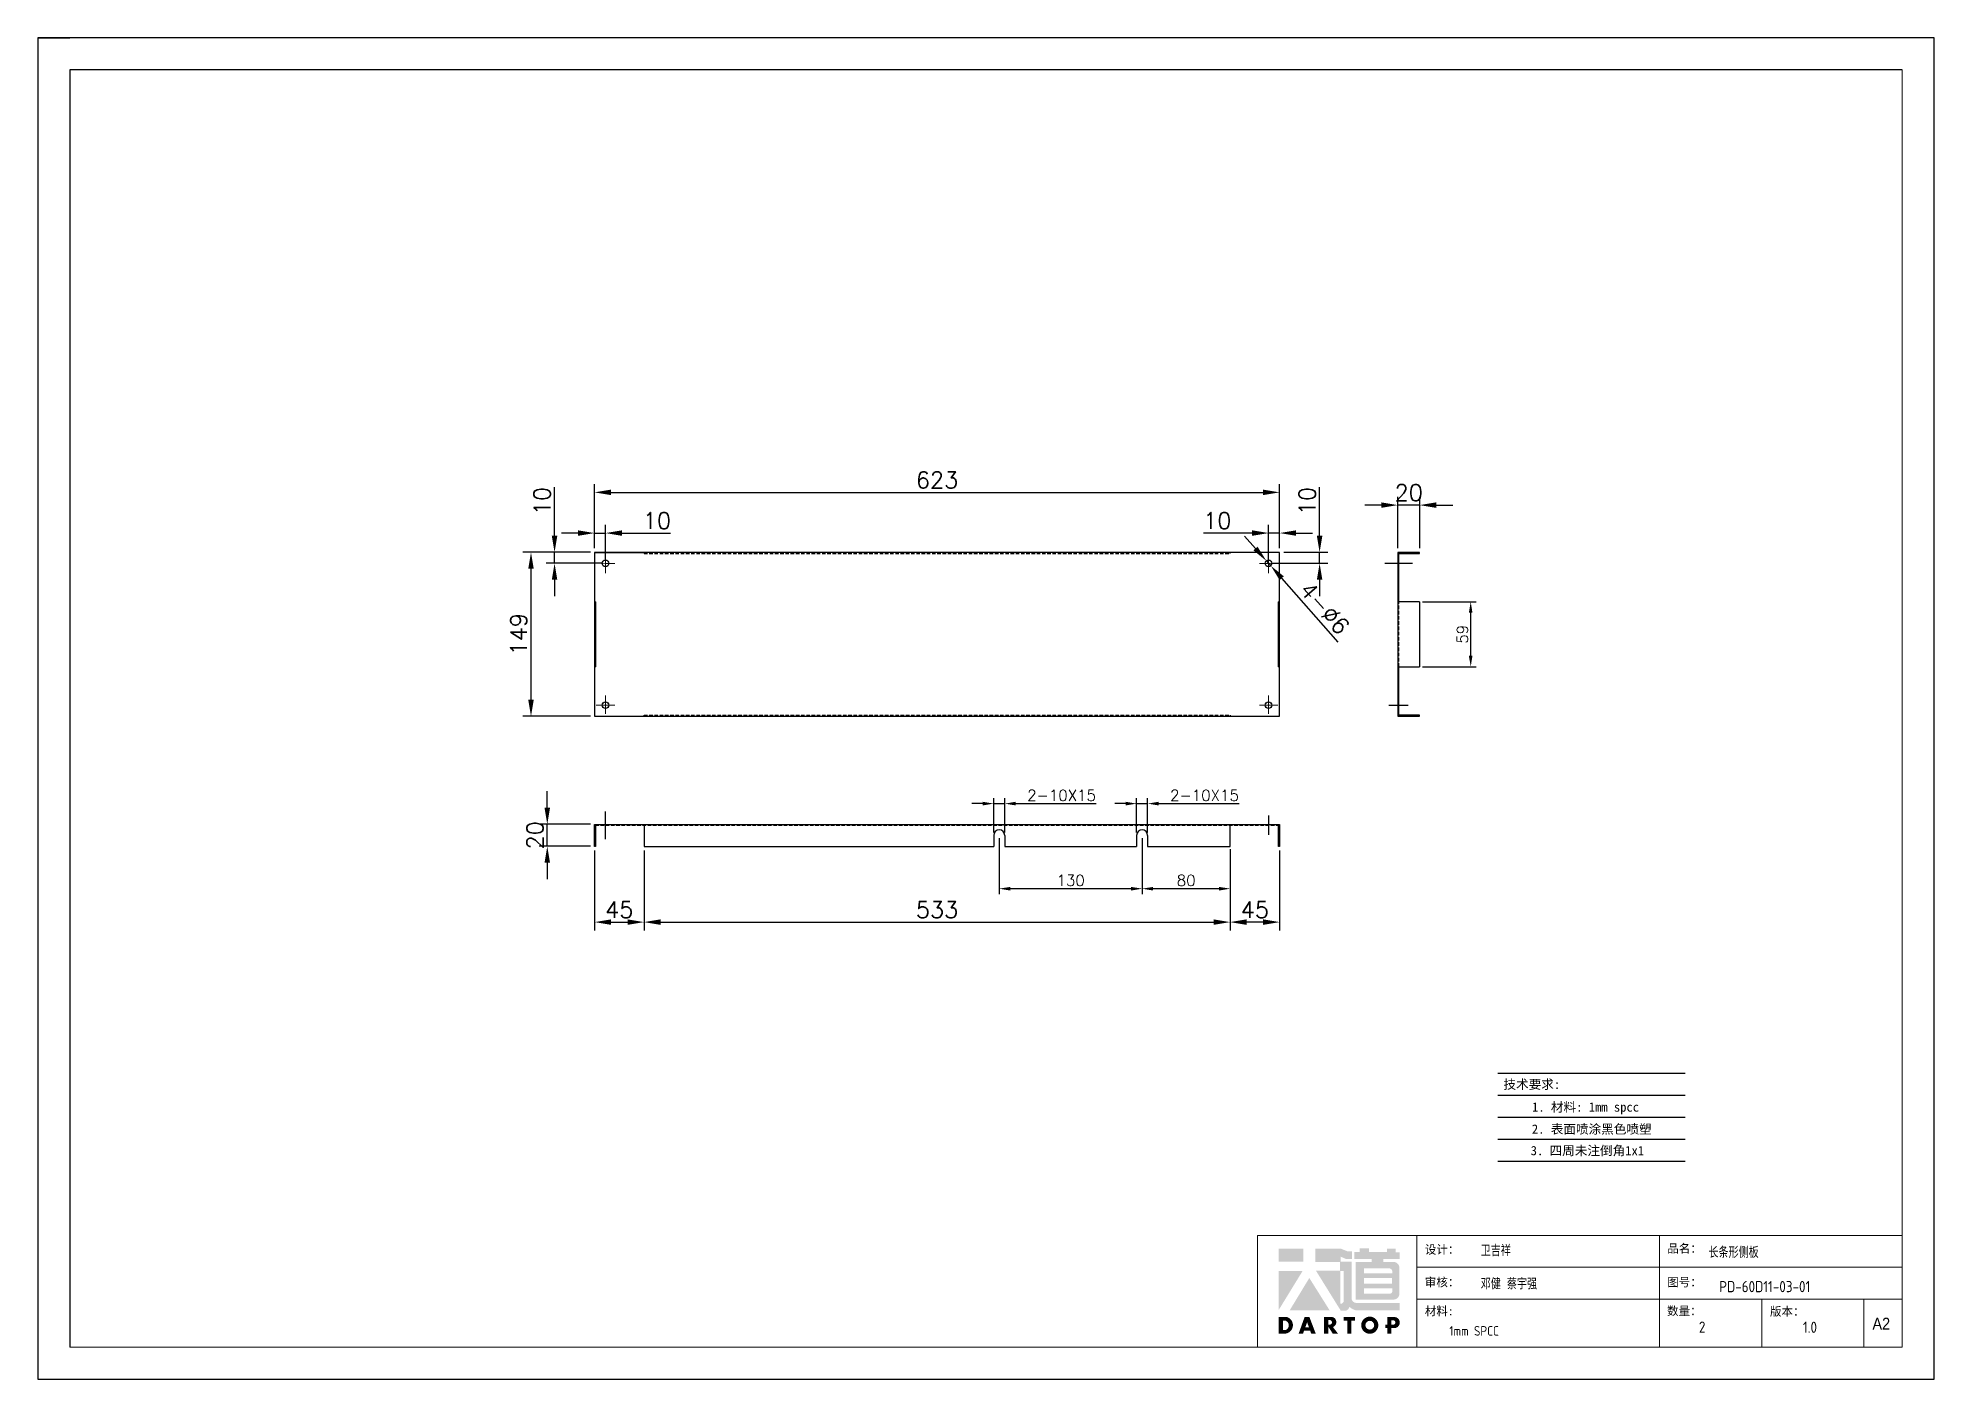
# Model space of a CAD drawing. Header units: millimetres. Extents: x -30327 to 34858, y 4015 to 75103.
# Drawn here: x -4780 to -3056, y 45675 to 46895 of the extents above; entities that cross this region are included whole.
import ezdxf
from ezdxf.enums import TextEntityAlignment as Align

# ---------------------------------------------------------------- set-up
doc = ezdxf.new("R2010")
doc.units = ezdxf.units.MM
doc.linetypes.add('HIDDEN2', pattern=[4.7625, 3.175, -1.5875])
doc.layers.add('A-TITLEBLOCK', color=7, linetype='Continuous', lineweight=18)
doc.layers.add('dim', color=2, linetype='Continuous', lineweight=9)
doc.layers.add('hidden', color=3, linetype='HIDDEN2')
doc.layers.add('print', color=30, linetype='Continuous')
doc.styles.add('GB', font='GBENOR.SHX', dxfattribs={"bigfont": 'gbcbig.shx'})
doc.styles.add('HZ', font='')
doc.styles.add('SLDTEXTSTYLE0', font='simfang.ttf', dxfattribs={"bigfont": 'bigfont'})
doc.styles.add('SLDTEXTSTYLE1', font='Gothic.ttf', dxfattribs={"width": 0.913})
doc.styles.get("Standard").update_dxf_attribs({"font": 'txt', "bigfont": 'gbcbig.shx'})
doc.styles.get('HZ').set_extended_font_data('SimSun')
doc.dimstyles.new('1-4', dxfattribs={"dimscale": 4, "dimtxt": 2.5, "dimasz": 2.5, "dimexe": 1.25, "dimexo": 0.625, "dimtad": 1, "dimdsep": 46, "dimtxsty": 'Standard', "dimcen": 2.5, "dimadec": 0, "dimazin": 0, "dimtfac": 1, "dimtmove": 0, "dimatfit": 3, "dimfxl": 0, "dimarcsym": 0})
doc.dimstyles.new('1-6', dxfattribs={"dimscale": 6, "dimtxt": 2.5, "dimasz": 2.5, "dimexe": 1.25, "dimexo": 0.625, "dimtad": 1, "dimdsep": 46, "dimtxsty": 'Standard', "dimcen": 2.5, "dimadec": 0, "dimazin": 0, "dimtfac": 1, "dimtmove": 0, "dimatfit": 3, "dimfxl": 0, "dimarcsym": 0})

msp = doc.modelspace()

# ---------------------------------------------------------------- texts
at = {"style": 'HZ'}
for s, height, p in [('技术要求:', 8.40806, (-3421.4403, 45943.2807)), ('1. 材料: 1mm spcc   ', 8.408058, (-3363.984, 45922.57)), ('2. 表面喷涂黑色喷塑  ', 8.408058, (-3361.2028, 45902.5508)), ('3. 四周未注倒角1x1', 8.408058, (-3370.8862, 45882.9793))]:
    msp.add_text(s, height=height, dxfattribs=at).set_placement(p, align=Align.MIDDLE_CENTER)

# ---------------------------------------------------------------- blocks, each defined once
blk = doc.blocks.new('*D1059')
at = {"layer": 'Defpoints', "color": 0}
for p in [(-3662.8, 46419.1), (-3658.8, 46414.6)]:
    blk.add_point(p, dxfattribs=at)
at = {"layer": 'dim', "color": 0, "lineweight": -2}
for p, q in [((-3672.7, 46430.4), (-3682.7, 46441.6)), ((-3662.8, 46419.1), (-3658.8, 46414.6)), ((-3597.6, 46345.3), (-3648.9, 46403.4))]:
    blk.add_line(p, q, dxfattribs=at)
at = {"layer": 'dim', "color": 0}
for points in [[(-3670.9, 46432), (-3674.6, 46428.7), (-3662.8, 46419.1)], [(-3647, 46405.1), (-3650.8, 46401.7), (-3658.8, 46414.6)]]:
    blk.add_solid(points, dxfattribs=at)
at = {"layer": 'dim', "color": 0, "lineweight": 9, "insert": (-3609.8, 46376.2), "char_height": 15, "attachment_point": 5, "rotation": 311.4765}
blk.add_mtext('4-%%C6', dxfattribs=at)
blk = doc.blocks.new('*D1060')
at = {"layer": 'Defpoints', "color": 0}
for p in [(-4331.6, 46426.9), (-4273.8, 46426.9), (-4273.8, 46277.9)]:
    blk.add_point(p, dxfattribs=at)
at = {"layer": 'dim', "color": 0, "lineweight": -2}
for p, q in [((-4277.6, 46426.9), (-4339.1, 46426.9)), ((-4331.6, 46292.9), (-4331.6, 46411.9)), ((-4277.6, 46277.9), (-4339.1, 46277.9))]:
    blk.add_line(p, q, dxfattribs=at)
at = {"layer": 'dim', "color": 0}
for points in [[(-4334.1, 46411.9), (-4329.1, 46411.9), (-4331.6, 46426.9)], [(-4334.1, 46292.9), (-4329.1, 46292.9), (-4331.6, 46277.9)]]:
    blk.add_solid(points, dxfattribs=at)
at = {"layer": 'dim', "color": 0, "lineweight": 9, "insert": (-4342.8, 46352.4), "char_height": 15, "attachment_point": 5, "rotation": 90}
blk.add_mtext('149', dxfattribs=at)
blk = doc.blocks.new('*D1061')
at = {"layer": 'Defpoints', "color": 0}
for p in [(-3650.8, 46481.4), (-4273.8, 46426.9), (-3650.8, 46426.9)]:
    blk.add_point(p, dxfattribs=at)
at = {"layer": 'dim', "color": 0, "lineweight": -2}
for p, q in [((-4273.8, 46430.6), (-4273.8, 46488.9)), ((-4258.8, 46481.4), (-3665.8, 46481.4)), ((-3650.8, 46430.6), (-3650.8, 46488.9))]:
    blk.add_line(p, q, dxfattribs=at)
at = {"layer": 'dim', "color": 0}
for points in [[(-4258.8, 46483.9), (-4258.8, 46478.9), (-4273.8, 46481.4)], [(-3665.8, 46483.9), (-3665.8, 46478.9), (-3650.8, 46481.4)]]:
    blk.add_solid(points, dxfattribs=at)
at = {"layer": 'dim', "color": 0, "lineweight": 9, "insert": (-3962.3, 46492.7), "char_height": 15, "attachment_point": 5}
blk.add_mtext('623', dxfattribs=at)
blk = doc.blocks.new('*D1062')
at = {"layer": 'Defpoints', "color": 0}
for p in [(-3650.8, 46426.9), (-3614.4, 46426.9), (-3660.8, 46416.9)]:
    blk.add_point(p, dxfattribs=at)
at = {"layer": 'dim', "color": 0, "lineweight": -2}
for p, q in [((-3614.4, 46441.9), (-3614.4, 46486)), ((-3647.1, 46426.9), (-3606.9, 46426.9)), ((-3614.4, 46416.9), (-3614.4, 46426.9)), ((-3657.1, 46416.9), (-3606.9, 46416.9)), ((-3614.4, 46401.9), (-3614.4, 46386.9))]:
    blk.add_line(p, q, dxfattribs=at)
at = {"layer": 'dim', "color": 0}
for points in [[(-3616.9, 46441.9), (-3611.9, 46441.9), (-3614.4, 46426.9)], [(-3616.9, 46401.9), (-3611.9, 46401.9), (-3614.4, 46416.9)]]:
    blk.add_solid(points, dxfattribs=at)
at = {"layer": 'dim', "color": 0, "lineweight": 9, "insert": (-3625.7, 46473.5), "char_height": 15, "attachment_point": 5, "rotation": 90}
blk.add_mtext('10', dxfattribs=at)
blk = doc.blocks.new('*D1063')
at = {"layer": 'Defpoints', "color": 0}
for p in [(-3650.8, 46444.4), (-3650.8, 46426.9), (-3660.8, 46416.9)]:
    blk.add_point(p, dxfattribs=at)
at = {"layer": 'dim', "color": 0, "lineweight": -2}
for p, q in [((-3675.8, 46444.4), (-3720, 46444.4)), ((-3660.8, 46420.6), (-3660.8, 46451.9)), ((-3650.8, 46444.4), (-3660.8, 46444.4)), ((-3650.8, 46430.6), (-3650.8, 46451.9)), ((-3635.8, 46444.4), (-3620.8, 46444.4))]:
    blk.add_line(p, q, dxfattribs=at)
at = {"layer": 'dim', "color": 0}
for points in [[(-3675.8, 46446.9), (-3675.8, 46441.9), (-3660.8, 46444.4)], [(-3635.8, 46446.9), (-3635.8, 46441.9), (-3650.8, 46444.4)]]:
    blk.add_solid(points, dxfattribs=at)
at = {"layer": 'dim', "color": 0, "lineweight": 9, "insert": (-3707.5, 46455.7), "char_height": 15, "attachment_point": 5}
blk.add_mtext('10', dxfattribs=at)
blk = doc.blocks.new('*D1064')
at = {"layer": 'Defpoints', "color": 0}
for p in [(-4310.2, 46426.9), (-4273.8, 46426.9), (-4263.8, 46416.9)]:
    blk.add_point(p, dxfattribs=at)
at = {"layer": 'dim', "color": 0, "lineweight": -2}
for p, q in [((-4310.2, 46441.9), (-4310.2, 46486)), ((-4277.6, 46426.9), (-4317.7, 46426.9)), ((-4310.2, 46416.9), (-4310.2, 46426.9)), ((-4267.6, 46416.9), (-4317.7, 46416.9)), ((-4310.2, 46401.9), (-4310.2, 46386.9))]:
    blk.add_line(p, q, dxfattribs=at)
at = {"layer": 'dim', "color": 0}
for points in [[(-4312.7, 46441.9), (-4307.7, 46441.9), (-4310.2, 46426.9)], [(-4312.7, 46401.9), (-4307.7, 46401.9), (-4310.2, 46416.9)]]:
    blk.add_solid(points, dxfattribs=at)
at = {"layer": 'dim', "color": 0, "lineweight": 9, "insert": (-4321.5, 46473.5), "char_height": 15, "attachment_point": 5, "rotation": 90}
blk.add_mtext('10', dxfattribs=at)
blk = doc.blocks.new('*D1065')
at = {"layer": 'Defpoints', "color": 0}
for p in [(-4273.8, 46444.4), (-4273.8, 46426.9), (-4263.8, 46416.9)]:
    blk.add_point(p, dxfattribs=at)
at = {"layer": 'dim', "color": 0, "lineweight": -2}
for p, q in [((-4288.8, 46444.4), (-4303.8, 46444.4)), ((-4273.8, 46430.6), (-4273.8, 46451.9)), ((-4273.8, 46444.4), (-4263.8, 46444.4)), ((-4263.8, 46420.6), (-4263.8, 46451.9)), ((-4248.8, 46444.4), (-4204.6, 46444.4))]:
    blk.add_line(p, q, dxfattribs=at)
at = {"layer": 'dim', "color": 0}
for points in [[(-4288.8, 46446.9), (-4288.8, 46441.9), (-4273.8, 46444.4)], [(-4248.8, 46446.9), (-4248.8, 46441.9), (-4263.8, 46444.4)]]:
    blk.add_solid(points, dxfattribs=at)
at = {"layer": 'dim', "color": 0, "lineweight": 9, "insert": (-4217.1, 46455.7), "char_height": 15, "attachment_point": 5}
blk.add_mtext('10', dxfattribs=at)
blk = doc.blocks.new('*D1071')
at = {"layer": 'Defpoints', "color": 0}
for p in [(-4316.8, 46179.6), (-4273.8, 46179.6), (-4273.8, 46159.6)]:
    blk.add_point(p, dxfattribs=at)
at = {"layer": 'dim', "color": 0, "lineweight": -2}
for p, q in [((-4316.8, 46194.6), (-4316.8, 46209.6)), ((-4277.6, 46179.6), (-4324.3, 46179.6)), ((-4316.8, 46159.6), (-4316.8, 46179.6)), ((-4277.6, 46159.6), (-4324.3, 46159.6)), ((-4316.8, 46144.6), (-4316.8, 46129.6))]:
    blk.add_line(p, q, dxfattribs=at)
at = {"layer": 'dim', "color": 0}
for points in [[(-4319.3, 46194.6), (-4314.3, 46194.6), (-4316.8, 46179.6)], [(-4319.3, 46144.6), (-4314.3, 46144.6), (-4316.8, 46159.6)]]:
    blk.add_solid(points, dxfattribs=at)
at = {"layer": 'dim', "color": 0, "lineweight": 9, "insert": (-4328, 46169.6), "char_height": 15, "attachment_point": 5, "rotation": 90}
blk.add_mtext('20', dxfattribs=at)
blk = doc.blocks.new('*D1072')
at = {"layer": 'Defpoints', "color": 0}
for p in [(-4273.8, 46159.6), (-4228.8, 46159.6), (-4228.8, 46090.7)]:
    blk.add_point(p, dxfattribs=at)
at = {"layer": 'dim', "color": 0, "lineweight": -2}
for p, q in [((-4273.8, 46155.8), (-4273.8, 46083.2)), ((-4228.8, 46155.8), (-4228.8, 46083.2)), ((-4258.8, 46090.7), (-4243.8, 46090.7))]:
    blk.add_line(p, q, dxfattribs=at)
at = {"layer": 'dim', "color": 0}
for points in [[(-4258.8, 46093.2), (-4258.8, 46088.2), (-4273.8, 46090.7)], [(-4243.8, 46093.2), (-4243.8, 46088.2), (-4228.8, 46090.7)]]:
    blk.add_solid(points, dxfattribs=at)
at = {"layer": 'dim', "color": 0, "lineweight": 9, "insert": (-4251.3, 46102), "char_height": 15, "attachment_point": 5}
blk.add_mtext('45', dxfattribs=at)
blk = doc.blocks.new('*D1073')
at = {"layer": 'Defpoints', "color": 0}
for p in [(-4228.8, 46159.6), (-3695.8, 46159.6), (-3695.8, 46090.7)]:
    blk.add_point(p, dxfattribs=at)
at = {"layer": 'dim', "color": 0, "lineweight": -2}
for p, q in [((-4228.8, 46155.8), (-4228.8, 46083.2)), ((-3695.8, 46155.8), (-3695.8, 46083.2)), ((-4213.8, 46090.7), (-3710.8, 46090.7))]:
    blk.add_line(p, q, dxfattribs=at)
at = {"layer": 'dim', "color": 0}
for points in [[(-4213.8, 46093.2), (-4213.8, 46088.2), (-4228.8, 46090.7)], [(-3710.8, 46093.2), (-3710.8, 46088.2), (-3695.8, 46090.7)]]:
    blk.add_solid(points, dxfattribs=at)
at = {"layer": 'dim', "color": 0, "lineweight": 9, "insert": (-3962.3, 46102), "char_height": 15, "attachment_point": 5}
blk.add_mtext('533', dxfattribs=at)
blk = doc.blocks.new('*D1074')
at = {"layer": 'Defpoints', "color": 0}
for p in [(-3695.8, 46159.6), (-3650.8, 46159.6), (-3695.8, 46090.7)]:
    blk.add_point(p, dxfattribs=at)
at = {"layer": 'dim', "color": 0, "lineweight": -2}
for p, q in [((-3695.8, 46155.8), (-3695.8, 46083.2)), ((-3650.8, 46155.8), (-3650.8, 46083.2)), ((-3665.8, 46090.7), (-3680.8, 46090.7))]:
    blk.add_line(p, q, dxfattribs=at)
at = {"layer": 'dim', "color": 0}
for points in [[(-3680.8, 46093.2), (-3680.8, 46088.2), (-3695.8, 46090.7)], [(-3665.8, 46093.2), (-3665.8, 46088.2), (-3650.8, 46090.7)]]:
    blk.add_solid(points, dxfattribs=at)
at = {"layer": 'dim', "color": 0, "lineweight": 9, "insert": (-3673.3, 46102), "char_height": 15, "attachment_point": 5}
blk.add_mtext('45', dxfattribs=at)
blk = doc.blocks.new('*D1075')
at = {"layer": 'Defpoints', "color": 0}
for p in [(-3543.4, 46469.8), (-3543.4, 46426.9), (-3523.4, 46426.9)]:
    blk.add_point(p, dxfattribs=at)
at = {"layer": 'dim', "color": 0, "lineweight": -2}
for p, q in [((-3543.4, 46430.6), (-3543.4, 46477.3)), ((-3523.4, 46430.6), (-3523.4, 46477.3)), ((-3558.4, 46469.8), (-3573.4, 46469.8)), ((-3523.4, 46469.8), (-3543.4, 46469.8)), ((-3508.4, 46469.8), (-3493.4, 46469.8))]:
    blk.add_line(p, q, dxfattribs=at)
at = {"layer": 'dim', "color": 0}
for points in [[(-3558.4, 46472.3), (-3558.4, 46467.3), (-3543.4, 46469.8)], [(-3508.4, 46472.3), (-3508.4, 46467.3), (-3523.4, 46469.8)]]:
    blk.add_solid(points, dxfattribs=at)
at = {"layer": 'dim', "color": 0, "lineweight": 9, "insert": (-3533.4, 46481.1), "char_height": 15, "attachment_point": 5}
blk.add_mtext('20', dxfattribs=at)
blk = doc.blocks.new('*D1066')
at = {"layer": 'Defpoints', "color": 0}
for p in [(-3523.4, 46381.9), (-3477, 46381.9), (-3523.4, 46322.9)]:
    blk.add_point(p, dxfattribs=at)
at = {"layer": 'dim', "color": 0, "lineweight": -2}
for p, q in [((-3520.9, 46381.9), (-3472, 46381.9)), ((-3477, 46332.9), (-3477, 46371.9)), ((-3520.9, 46322.9), (-3472, 46322.9))]:
    blk.add_line(p, q, dxfattribs=at)
at = {"layer": 'dim', "color": 0}
for points in [[(-3478.7, 46371.9), (-3475.4, 46371.9), (-3477, 46381.9)], [(-3478.7, 46332.9), (-3475.4, 46332.9), (-3477, 46322.9)]]:
    blk.add_solid(points, dxfattribs=at)
at = {"layer": 'dim', "color": 0, "insert": (-3484.5, 46352.4), "char_height": 10, "attachment_point": 5, "rotation": 90}
blk.add_mtext('59', dxfattribs=at)
blk = doc.blocks.new('*D1067')
at = {"layer": 'Defpoints', "color": 0}
for p in [(-3775.8, 46169.6), (-3695.8, 46159.6), (-3775.8, 46121.1)]:
    blk.add_point(p, dxfattribs=at)
at = {"layer": 'dim', "color": 0, "lineweight": -2}
for p, q in [((-3775.8, 46167.1), (-3775.8, 46116.1)), ((-3695.8, 46157.1), (-3695.8, 46116.1)), ((-3705.8, 46121.1), (-3765.8, 46121.1))]:
    blk.add_line(p, q, dxfattribs=at)
at = {"layer": 'dim', "color": 0}
for points in [[(-3765.8, 46122.7), (-3765.8, 46119.4), (-3775.8, 46121.1)], [(-3705.8, 46122.7), (-3705.8, 46119.4), (-3695.8, 46121.1)]]:
    blk.add_solid(points, dxfattribs=at)
at = {"layer": 'dim', "color": 0, "insert": (-3735.8, 46128.6), "char_height": 10, "attachment_point": 5}
blk.add_mtext('80', dxfattribs=at)
blk = doc.blocks.new('*D1068')
at = {"layer": 'Defpoints', "color": 0}
for p in [(-3905.8, 46169.6), (-3775.8, 46169.6), (-3905.8, 46121.1)]:
    blk.add_point(p, dxfattribs=at)
at = {"layer": 'dim', "color": 0, "lineweight": -2}
for p, q in [((-3905.8, 46167.1), (-3905.8, 46116.1)), ((-3775.8, 46167.1), (-3775.8, 46116.1)), ((-3785.8, 46121.1), (-3895.8, 46121.1))]:
    blk.add_line(p, q, dxfattribs=at)
at = {"layer": 'dim', "color": 0}
for points in [[(-3895.8, 46122.7), (-3895.8, 46119.4), (-3905.8, 46121.1)], [(-3785.8, 46122.7), (-3785.8, 46119.4), (-3775.8, 46121.1)]]:
    blk.add_solid(points, dxfattribs=at)
at = {"layer": 'dim', "color": 0, "insert": (-3840.8, 46128.6), "char_height": 10, "attachment_point": 5}
blk.add_mtext('130', dxfattribs=at)
blk = doc.blocks.new('*D1069')
at = {"layer": 'Defpoints', "color": 0}
for p in [(-3770.8, 46198.4), (-3780.8, 46169.6), (-3770.8, 46169.6)]:
    blk.add_point(p, dxfattribs=at)
at = {"layer": 'dim', "color": 0, "lineweight": -2}
for p, q in [((-3790.8, 46198.4), (-3800.8, 46198.4)), ((-3780.8, 46172.1), (-3780.8, 46203.4)), ((-3780.8, 46198.4), (-3770.8, 46198.4)), ((-3770.8, 46172.1), (-3770.8, 46203.4)), ((-3760.8, 46198.4), (-3687.5, 46198.4))]:
    blk.add_line(p, q, dxfattribs=at)
at = {"layer": 'dim', "color": 0}
for points in [[(-3790.8, 46200.1), (-3790.8, 46196.8), (-3780.8, 46198.4)], [(-3760.8, 46200.1), (-3760.8, 46196.8), (-3770.8, 46198.4)]]:
    blk.add_solid(points, dxfattribs=at)
at = {"layer": 'dim', "color": 0, "insert": (-3719.1, 46205.9), "char_height": 10, "attachment_point": 5}
blk.add_mtext('2-10X15', dxfattribs=at)
blk = doc.blocks.new('*D1070')
at = {"layer": 'Defpoints', "color": 0}
for p in [(-3900.8, 46198.4), (-3910.8, 46169.6), (-3900.8, 46169.6)]:
    blk.add_point(p, dxfattribs=at)
at = {"layer": 'dim', "color": 0, "lineweight": -2}
for p, q in [((-3920.8, 46198.4), (-3930.8, 46198.4)), ((-3910.8, 46172.1), (-3910.8, 46203.4)), ((-3910.8, 46198.4), (-3900.8, 46198.4)), ((-3900.8, 46172.1), (-3900.8, 46203.4)), ((-3890.8, 46198.4), (-3817.5, 46198.4))]:
    blk.add_line(p, q, dxfattribs=at)
at = {"layer": 'dim', "color": 0}
for points in [[(-3920.8, 46200.1), (-3920.8, 46196.8), (-3910.8, 46198.4)], [(-3890.8, 46200.1), (-3890.8, 46196.8), (-3900.8, 46198.4)]]:
    blk.add_solid(points, dxfattribs=at)
at = {"layer": 'dim', "color": 0, "insert": (-3849.1, 46205.9), "char_height": 10, "attachment_point": 5}
blk.add_mtext('2-10X15', dxfattribs=at)
blk = doc.blocks.new('Dartop Logo')
at = {"true_color": 0xc40018}
h = blk.add_hatch(color=12, dxfattribs=at)
h.set_gradient(color1=(196, 0, 24), color2=(196, 0, 24), tint=1)
h.paths.add_polyline_path([(30.39, -3.87), (33.08, -5.04), (35.99, -5.04), (35.99, -1.19), (33.59, -1.19), (30.46, 0.05), (17.94, 0.05), (17.94, -6.46), (30.12, -6.46), (30.12, -6.59), (30.12, -10.75), (18.31, -10.75), (30.46, -30.31), (32.87, -30.31, 0.279375), (34.63, -28.6), (34.63, -28.51), (34.84, -28.51, 0.143145), (38.15, -30.2), (59.27, -30.2), (59.27, -26.49), (38.06, -26.49, -0.414214), (35.75, -24.18), (35.75, -6.26), (30.39, -6.26)])
h.paths.add_polyline_path([(30.25, -10.84), (31.8, -10.84), (31.8, -26.02, -0.088936), (30.9, -26.94), (30.24, -26.94)], flags=16)
h = blk.add_hatch(color=12, dxfattribs=at)
h.set_gradient(color1=(196, 0, 24), color2=(196, 0, 24), tint=1)
h.paths.add_polyline_path([(59.24, -1.73), (57.36, -1.73), (57.36, 0.06), (53.06, 0.06), (53.06, -1.64), (44.29, -1.64), (44.29, 0.15), (39.7, 0.15), (39.7, -1.67), (37.16, -1.67), (37.16, -4.97), (45.54, -4.97), (45.54, -6.42), (37.73, -6.42), (37.73, -24.88), (56.26, -24.88, 0.414214), (59.15, -21.99), (59.15, -9.35, 0.414214), (56.26, -6.46), (51.36, -6.46), (51.36, -5.03), (59.24, -5.03)])
h.paths.add_polyline_path([(54.21, -9.59, -0.414214), (55.66, -11.04), (55.66, -12.1), (41.79, -12.1), (41.79, -9.59)], flags=16)
h.paths.add_polyline_path([(55.57, -14.33), (55.57, -17.01), (41.88, -17.01), (41.88, -14.33)], flags=16)
h.paths.add_polyline_path([(55.75, -19.43), (55.75, -20.57, -0.414214), (54.3, -22.02), (41.88, -22.02), (41.88, -19.43)], flags=16)
h = blk.add_hatch(color=12, dxfattribs=at)
h.set_gradient(color1=(196, 0, 24), color2=(196, 0, 24), tint=1)
h.paths.add_polyline_path([(12.18, 0), (0, 0), (0, -6.37), (12.18, -6.37)])
h = blk.add_hatch(color=12, dxfattribs=at)
h.set_gradient(color1=(196, 0, 24), color2=(196, 0, 24), tint=1)
h.paths.add_polyline_path([(11.79, -10.83), (0.03, -10.83), (0.03, -30.03)])
h = blk.add_hatch(color=12, dxfattribs=at)
h.set_gradient(color1=(196, 0, 24), color2=(196, 0, 24), tint=1)
h.paths.add_polyline_path([(15.05, -14.31), (5.44, -30.15), (25.01, -30.15)])
at = {"true_color": 0x646464}
h = blk.add_hatch(color=251, dxfattribs=at)
h.set_gradient(color1=(100, 100, 100), color2=(100, 100, 100), tint=1)
h.paths.add_polyline_path([(4.15, -33.43), (0.11, -33.43), (0.11, -41.5), (3.51, -41.5, 0.793016)])
h.paths.add_polyline_path([(3.57, -39.73), (2.16, -39.73), (2.16, -35.19), (3.42, -35.19, -0.671361)], flags=16)
h = blk.add_hatch(color=251, dxfattribs=at)
h.set_gradient(color1=(100, 100, 100), color2=(100, 100, 100), tint=1)
h.paths.add_polyline_path([(15.08, -33.36), (12.78, -33.36), (9.82, -41.51), (12, -41.51), (12.51, -40.06), (15.46, -40.06), (15.99, -41.52), (18.19, -41.52)])
h.paths.add_polyline_path([(14.9, -38.51), (13.07, -38.51), (13.97, -35.95)], flags=16)
h = blk.add_hatch(color=251, dxfattribs=at)
h.set_gradient(color1=(100, 100, 100), color2=(100, 100, 100), tint=1)
h.paths.add_polyline_path([(26.27, -33.36), (22.3, -33.36), (22.3, -41.51), (24.4, -41.51), (24.4, -38.28), (26.55, -41.54), (29.09, -41.54), (26.61, -38.3, 0.744055)])
h.paths.add_polyline_path([(24.38, -37.08), (24.38, -34.94), (25.32, -34.94, -0.796809), (25.3, -37.08)], flags=16)
h = blk.add_hatch(color=251, dxfattribs=at)
h.set_gradient(color1=(100, 100, 100), color2=(100, 100, 100), tint=1)
h.paths.add_polyline_path([(37.44, -33.4), (31.88, -33.4), (31.88, -35.16), (33.61, -35.16), (33.61, -41.52), (35.69, -41.52), (35.69, -35.16), (37.44, -35.16)])
h = blk.add_hatch(color=251, dxfattribs=at)
h.set_gradient(color1=(100, 100, 100), color2=(100, 100, 100), tint=1)
h.paths.add_polyline_path([(40.46, -37.41, 1), (48.83, -37.41, 1)])
h.paths.add_polyline_path([(46.8, -37.41, -1), (42.5, -37.41, -1)], flags=16)
h = blk.add_hatch(color=251, dxfattribs=at)
h.set_gradient(color1=(100, 100, 100), color2=(100, 100, 100), tint=1)
h.paths.add_polyline_path([(56.85, -33.38), (56.73, -33.38), (53.19, -33.38), (53.19, -37.19), (52.26, -37.19), (52.26, -38.73), (53.18, -38.73), (53.18, -41.5), (55.24, -41.5), (55.24, -38.72), (57.51, -38.72, 0.812304)])
h.paths.add_polyline_path([(55.21, -37.18), (55.21, -35.05), (56.39, -35.05, -0.778213), (56.27, -37.18)], flags=16)
blk = doc.blocks.new('DT-A2-TITLE')
for p, q in [((594, 420), (0, 420)), ((0, 420), (0, 420)), ((0, 420), (0, 0)), ((0, 420), (10, 420)), ((594, 0), (594, 420)), ((10, 410), (10, 10)), ((584, 410), (10, 410))]:
    blk.add_line(p, q)
at = {"layer": 'A-TITLEBLOCK', "color": 7}
for p, q in [((584, 410), (584, 10)), ((594, 0), (594, 297)), ((382, 10), (382, 45)), ((584, 45), (382, 45)), ((432, 45), (432, 10)), ((508, 45), (508, 10)), ((584, 35), (432, 35)), ((432, 25), (584.08, 25)), ((540, 10), (540, 25)), ((572, 10), (572, 25)), ((10, 10), (584, 10)), ((0, 0), (594, 0))]:
    blk.add_line(p, q, dxfattribs=at)
at = {"layer": 'A-TITLEBLOCK', "xscale": 0.6400000000000001, "yscale": 0.6400000000000001, "zscale": 0.6400000000000001}
blk.add_blockref('Dartop Logo', (388.65, 40.81), dxfattribs=at)
at = {"style": 'GB'}
for tag, p, height in [('#设计', (451.96, 38.52), 3.5), ('#品名', (523.32, 37.95), 3.5), ('#审核', (451.99, 28.1), 3.5), ('#图号', (526.67, 27.2), 3.5), ('#数量', (520.33, 14.51), 3.5), ('#版本', (552.92, 14.47), 3.5), ('#材料说明', (442.15, 13.59), 3)]:
    blk.add_attdef(tag, p, '', height=height, dxfattribs=at)
at = {"layer": 'A-TITLEBLOCK', "color": 7, "attachment_point": 1}
for s, insert, char_height, style in [('设计：', (434.47, 41.87), 2.646, 'SLDTEXTSTYLE0'), ('品名：', (510.43, 42.19), 2.646, 'SLDTEXTSTYLE0'), ('审核：', (434.47, 31.64), 2.646, 'SLDTEXTSTYLE0'), ('图号：', (510.4, 31.66), 2.646, 'SLDTEXTSTYLE0'), ('材料:', (434.47, 22.62), 2.646, 'SLDTEXTSTYLE0'), ('数量：', (510.35, 22.64), 2.646, 'SLDTEXTSTYLE0'), ('版本：', (542.59, 22.48), 2.646, 'SLDTEXTSTYLE0'), ('A2', (574.7, 19.21), 3.704, 'SLDTEXTSTYLE1')]:
    blk.add_mtext(s, dxfattribs=dict(at, insert=insert, char_height=char_height, style=style))

# ---------------------------------------------------------------- dimensions: what is measured, and where the dimension line sits
at = {"layer": 'dim', "lineweight": 9}
for base, p1, p2, picture, middle in [((-3650.8161, 46481.4339), (-4273.8161, 46426.8813), (-3650.8161, 46426.8813), '*D1061', (-3962.3161, 46481.4339)), ((-3543.4326, 46469.8428), (-3523.4326, 46426.8813), (-3543.4326, 46426.8813), '*D1075', (-3533.4326, 46469.8428)), ((-3650.8161, 46444.4264), (-3660.8161, 46416.8813), (-3650.8161, 46426.8813), '*D1063', (-3707.4827, 46444.4264))]:
    dim = msp.add_linear_dim(base=base, p1=p1, p2=p2, dimstyle='1-6', dxfattribs=at)
    dim.commit()
    dim.dimension.update_dxf_attribs({"geometry": picture, "text_midpoint": middle, "dimtype": 160})
for base, p1, p2, angle, picture, middle in [((-4310.2008, 46426.8813), (-4263.8161, 46416.8813), (-4273.8161, 46426.8813), 270, '*D1064', (-4310.2008, 46473.548)), ((-3614.4313, 46426.8813), (-3660.8161, 46416.8813), (-3650.8161, 46426.8813), 270, '*D1062', (-3614.4313, 46473.548)), ((-4273.8161, 46444.4264), (-4263.8161, 46416.8813), (-4273.8161, 46426.8813), 180, '*D1065', (-4217.1494, 46444.4264)), ((-4331.5811, 46426.8813), (-4273.8161, 46277.8813), (-4273.8161, 46426.8813), 90, '*D1060', (-4331.5811, 46352.3813)), ((-4316.7775, 46179.5942), (-4273.8161, 46159.5942), (-4273.8161, 46179.5942), 270, '*D1071', (-4316.7775, 46169.5942))]:
    dim = msp.add_linear_dim(base=base, p1=p1, p2=p2, angle=angle, dimstyle='1-6', dxfattribs=at)
    dim.commit()
    dim.dimension.update_dxf_attribs({"geometry": picture, "text_midpoint": middle, "dimtype": 160})
dim = msp.add_diameter_dim_2p(p1=(-3662.803, 46419.129), p2=(-3658.8291, 46414.6336), text='4-%%C6', dimstyle='1-6', dxfattribs=at)
dim.commit()
dim.dimension.update_dxf_attribs({"geometry": '*D1059', "text_midpoint": (-3609.8336, 46376.1945)})
at = {"layer": 'dim'}
dim = msp.add_linear_dim(base=(-3477.0311, 46381.8813), p1=(-3523.4326, 46322.8813), p2=(-3523.4326, 46381.8813), angle=90, dimstyle='1-4', dxfattribs=at)
dim.commit()
dim.dimension.update_dxf_attribs({"geometry": '*D1066', "text_midpoint": (-3484.5311, 46352.3813)})
for base, p1, p2, picture, middle in [((-3900.8161, 46198.4195), (-3910.8161, 46169.5942), (-3900.8161, 46169.5942), '*D1070', (-3849.1494, 46205.9195)), ((-3770.8161, 46198.4195), (-3780.8161, 46169.5942), (-3770.8161, 46169.5942), '*D1069', (-3719.1494, 46205.9195))]:
    dim = msp.add_linear_dim(base=base, p1=p1, p2=p2, text='2-<>X15', dimstyle='1-4', dxfattribs=at)
    dim.commit()
    dim.dimension.update_dxf_attribs({"geometry": picture, "text_midpoint": middle})
for base, p1, p2, picture, middle in [((-3905.8161, 46121.0673), (-3775.8161, 46169.5942), (-3905.8161, 46169.5942), '*D1068', (-3840.8161, 46128.5673)), ((-3775.8161, 46121.0673), (-3695.8161, 46159.5942), (-3775.8161, 46169.5942), '*D1067', (-3735.8161, 46128.5673))]:
    dim = msp.add_linear_dim(base=base, p1=p1, p2=p2, dimstyle='1-4', dxfattribs=at)
    dim.commit()
    dim.dimension.update_dxf_attribs({"geometry": picture, "text_midpoint": middle})
at = {"layer": 'dim', "lineweight": 9}
for base, p1, p2, picture, middle in [((-4228.8161, 46090.722), (-4273.8161, 46159.5942), (-4228.8161, 46159.5942), '*D1072', (-4251.3161, 46101.972)), ((-3695.8161, 46090.722), (-4228.8161, 46159.5942), (-3695.8161, 46159.5942), '*D1073', (-3962.3161, 46101.972)), ((-3695.8161, 46090.722), (-3650.8161, 46159.5942), (-3695.8161, 46159.5942), '*D1074', (-3673.3161, 46101.972))]:
    dim = msp.add_linear_dim(base=base, p1=p1, p2=p2, dimstyle='1-6', dxfattribs=at)
    dim.commit()
    dim.dimension.update_dxf_attribs({"geometry": picture, "text_midpoint": middle})

# ---------------------------------------------------------------- linework, layer by layer
at = {"color": 0}
for p, q in [((-4273.8161, 46426.8813), (-4273.8161, 46277.8813)), ((-3650.8161, 46426.8813), (-4273.8161, 46426.8813)), ((-3650.8161, 46277.8813), (-3650.8161, 46426.8813)), ((-4272.8161, 46381.8813), (-4273.8161, 46381.8813)), ((-4272.8161, 46381.8813), (-4272.8161, 46322.8813)), ((-3651.8161, 46322.8813), (-3651.8161, 46381.8813)), ((-3650.8161, 46381.8813), (-3651.8161, 46381.8813)), ((-4273.8161, 46322.8813), (-4272.8161, 46322.8813)), ((-3651.8161, 46322.8813), (-3650.8161, 46322.8813)), ((-4273.8161, 46277.8813), (-3650.8161, 46277.8813))]:
    msp.add_line(p, q, dxfattribs=at)
for p, q in [((-4273.8161, 46426.8813), (-4228.8161, 46426.8813)), ((-4273.8161, 46426.8813), (-4273.8161, 46411.8813)), ((-4228.8161, 46426.8813), (-4228.8161, 46425.8813)), ((-3695.8161, 46425.8813), (-3695.8161, 46426.8813)), ((-3523.4326, 46426.8813), (-3543.4326, 46426.8813)), ((-3543.4326, 46426.8813), (-3543.4326, 46277.8813)), ((-3523.4326, 46426.8813), (-3543.4326, 46426.8813)), ((-3542.4326, 46381.8813), (-3542.4326, 46426.8813)), ((-3542.4326, 46425.8813), (-3523.4326, 46425.8813)), ((-3542.4326, 46425.8813), (-3523.4326, 46425.8813)), ((-3523.4326, 46425.8813), (-3523.4326, 46426.8813)), ((-3523.4326, 46425.8813), (-3523.4326, 46426.8813)), ((-3529.9714, 46416.8813), (-3555.1756, 46416.8813)), ((-3523.4326, 46381.8813), (-3543.4326, 46381.8813)), ((-3523.4326, 46381.8813), (-3523.4326, 46322.8813)), ((-3543.4326, 46322.8813), (-3523.4326, 46322.8813)), ((-3542.4326, 46277.8813), (-3542.4326, 46322.8813)), ((-3551.5362, 46287.8813), (-3533.9265, 46287.8813)), ((-4228.8161, 46277.8813), (-4228.8161, 46278.8813)), ((-3695.8161, 46278.8813), (-3695.8161, 46277.8813)), ((-3543.4326, 46277.8813), (-3523.4326, 46277.8813)), ((-3523.4326, 46278.8813), (-3542.4326, 46278.8813)), ((-3523.4326, 46277.8813), (-3523.4326, 46278.8813)), ((-4273.8161, 46179.5942), (-3650.8161, 46179.5942)), ((-4273.8161, 46159.5942), (-4273.8161, 46179.5942)), ((-4263.8161, 46166.133), (-4263.8161, 46191.3372)), ((-4228.8161, 46179.5942), (-4228.8161, 46159.5942)), ((-3695.8161, 46159.5942), (-3695.8161, 46179.5942)), ((-3660.8161, 46187.6978), (-3660.8161, 46170.088)), ((-3650.8161, 46179.5942), (-3650.8161, 46159.5942)), ((-4272.8161, 46178.5942), (-4272.8161, 46159.5942)), ((-3910.8161, 46169.5942), (-3910.8161, 46159.5942)), ((-3900.8161, 46169.5942), (-3900.8161, 46159.5942)), ((-3780.8161, 46169.5942), (-3780.8161, 46159.5942)), ((-3770.8161, 46169.5942), (-3770.8161, 46159.5942)), ((-3651.8161, 46159.5942), (-3651.8161, 46178.5942)), ((-4272.8161, 46159.5942), (-4273.8161, 46159.5942)), ((-4228.8161, 46159.5942), (-3910.8161, 46159.5942)), ((-3900.8161, 46159.5942), (-3780.8161, 46159.5942)), ((-3770.8161, 46159.5942), (-3695.8161, 46159.5942)), ((-3650.8161, 46159.5942), (-3651.8161, 46159.5942))]:
    msp.add_line(p, q)
at = {"linetype": 'HIDDEN2'}
for p, q in [((-4228.8161, 46425.8813), (-3695.8161, 46425.8813)), ((-4228.8161, 46278.8813), (-3695.8161, 46278.8813))]:
    msp.add_line(p, q, dxfattribs=at)
at = {"color": 0}
for centre in [(-4263.8161, 46416.8813), (-3660.8161, 46416.8813), (-4263.8161, 46287.8813), (-3660.8161, 46287.8813)]:
    msp.add_circle(centre, 3, dxfattribs=at)
for centre in [(-3905.8161, 46169.5942), (-3775.8161, 46169.5942)]:
    msp.add_arc(centre, 5, 0, 180)
at = {"layer": 'Defpoints'}
for p, q in [((-3452.4057, 45953.3841), (-3281.8988, 45953.3841)), ((-3452.4057, 45933.3649), (-3281.8988, 45933.3649)), ((-3452.4057, 45933.3649), (-3281.8988, 45933.3649)), ((-3452.4057, 45913.3458), (-3281.8988, 45913.3458)), ((-3452.4057, 45893.3266), (-3281.8988, 45893.3266)), ((-3452.4057, 45873.3074), (-3281.8988, 45873.3074))]:
    msp.add_line(p, q, dxfattribs=at)
at = {"layer": 'dim', "lineweight": 9}
for p, q in [((-4263.8161, 46416.8813), (-4263.8161, 46424.8188)), ((-3660.8161, 46416.8813), (-3660.8161, 46424.8188)), ((-4263.8161, 46416.8813), (-4272.3161, 46416.896)), ((-4263.8161, 46416.8813), (-4263.8161, 46408.0015)), ((-4263.8161, 46416.8813), (-4255.4039, 46416.8813)), ((-3660.8161, 46416.8813), (-3669.2282, 46416.8813)), ((-3660.8161, 46416.8813), (-3652.3161, 46416.896)), ((-3660.8161, 46416.8813), (-3660.8161, 46408.0015)), ((-4263.8161, 46287.8813), (-4272.3161, 46287.8666)), ((-4263.8161, 46287.8813), (-4263.8161, 46296.7611)), ((-4263.8161, 46287.8813), (-4263.8161, 46279.9438)), ((-4263.8161, 46287.8813), (-4255.4039, 46287.8813)), ((-3660.8161, 46287.8813), (-3669.2282, 46287.8813)), ((-3660.8161, 46287.8813), (-3660.8161, 46296.7611)), ((-3660.8161, 46287.8813), (-3660.8161, 46279.9438)), ((-3660.8161, 46287.8813), (-3652.3161, 46287.8666))]:
    msp.add_line(p, q, dxfattribs=at)
at = {"layer": 'hidden'}
for p, q in [((-3542.4326, 46322.8813), (-3542.4326, 46381.8813)), ((-3650.8161, 46178.5942), (-4273.8161, 46178.5942))]:
    msp.add_line(p, q, dxfattribs=at)
at = {"layer": 'print'}
msp.add_lwpolyline([(-4780.0181, 45675.2683), (-3055.6123, 45675.2683), (-3055.6123, 46894.5451), (-4780.0181, 46894.5451)], close=True, dxfattribs=at)

# ---------------------------------------------------------------- block references
at = {"xscale": 2.90304, "yscale": 2.90304, "zscale": 2.90304}
msp.add_blockref('DT-A2-TITLE', (-4780.0181, 45675.2683), dxfattribs=at).add_auto_attribs({'#设计': '卫吉祥', '#审核': '邓健 蔡宇强', '#材料说明': '1mm SPCC', '#品名': '长条形侧板', '#图号': 'PD-60D11-03-01', '#数量': '2', '#版本': '1.0'})

msp.set_redraw_order([(e.dxf.handle, doc.entitydb.next_handle()) for e in msp.query("TEXT MTEXT ATTDEF DIMENSION ARC_DIMENSION")])  # texts and dimensions are drawn at this point

doc.saveas('drawing.dxf')
